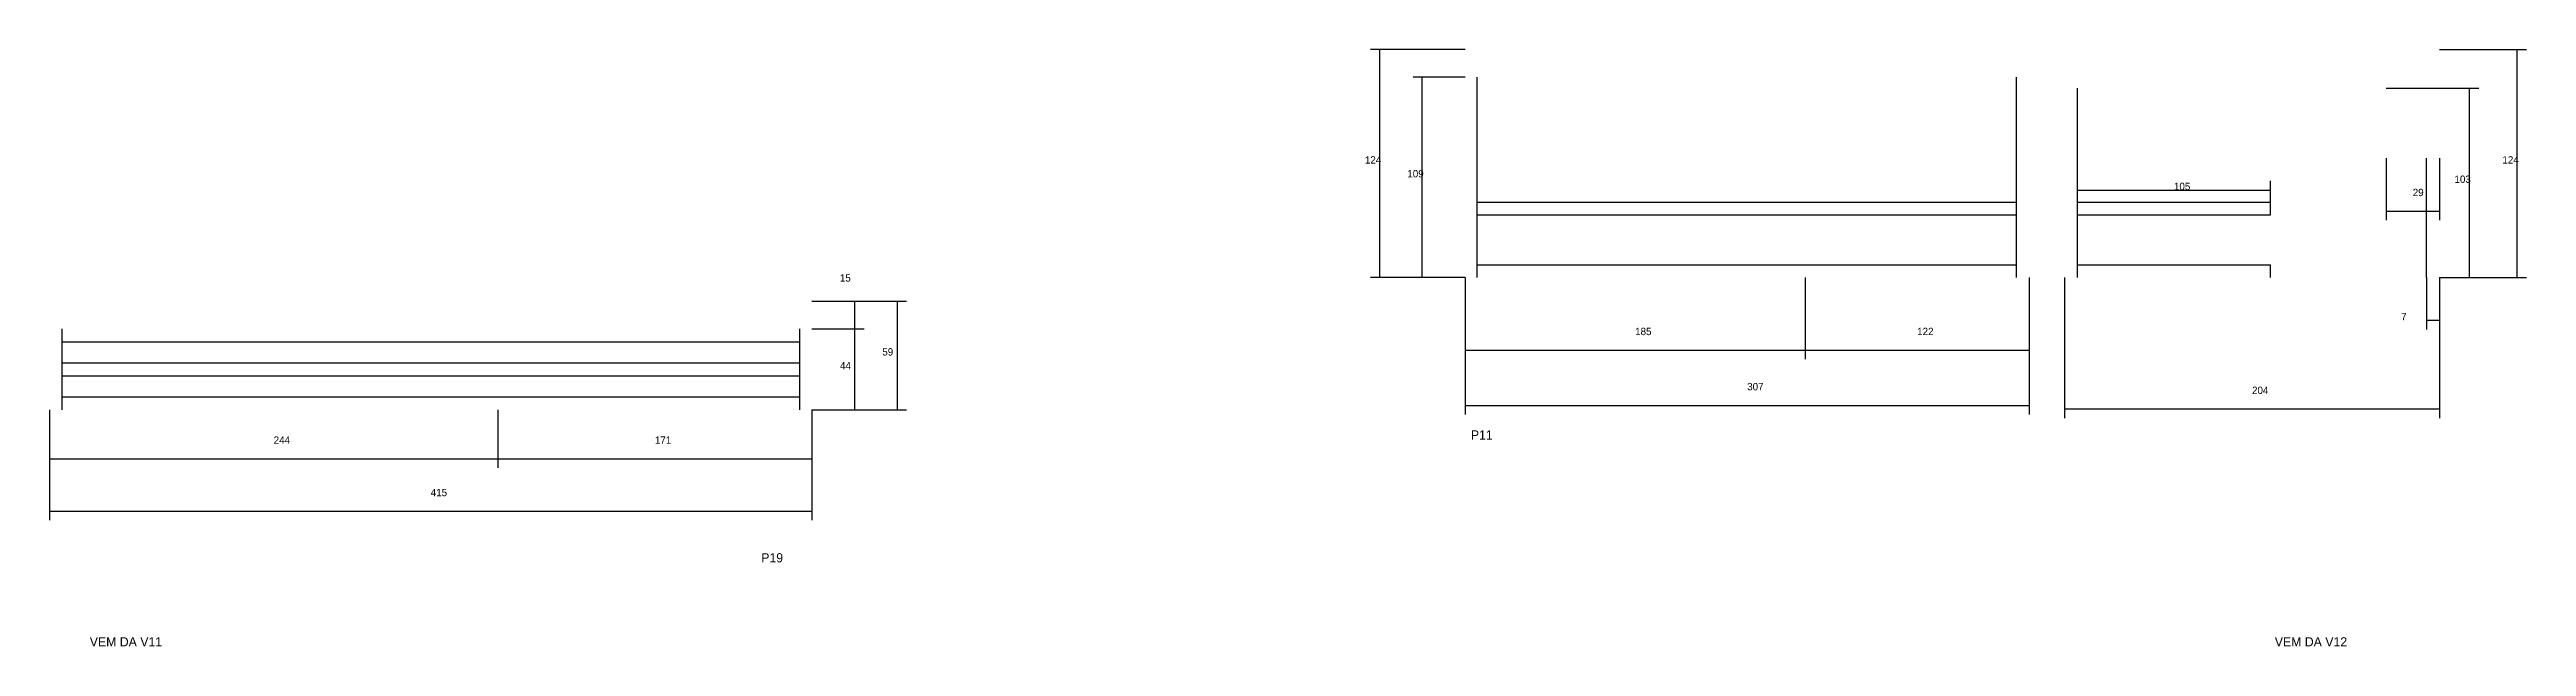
# Model space of a CAD drawing. Header units: metres. Extents: x -2848 to 21926, y -45195 to 1016.
# Drawn here: x 18977 to 20325, y -175 to 150 of the extents above; entities that cross this region are included whole.
import ezdxf

# ---------------------------------------------------------------- set-up
doc = ezdxf.new("R2010")
doc.units = ezdxf.units.M
for name, color, linetype in [('COTA', 241, 'Continuous'), ('NOMENCLATURA', 7, 'Continuous'), ('SARR_2.2x7', 40, 'Continuous'), ('Texto Seção', 7, 'Continuous')]:
    doc.layers.add(name, color=color, linetype=linetype)

msp = doc.modelspace()

# ---------------------------------------------------------------- texts
at = {"layer": 'COTA'}
for s, p in [('124', (19692.7, 87.6)), ('109', (19715.8, 80.1)), ('103', (20285.8, 77.1)), ('124', (20311.9, 87.6)), ('105', (20133.1, 73.2)), ('29', (20263.1, 69.9)), ('15', (19406.9, 23.4)), ('7', (20256.8, 2.4)), ('59', (19430, -16.8)), ('185', (19839.8, -5.7)), ('122', (19993.3, -5.7)), ('44', (19407, -24.3)), ('307', (19900.8, -35.7)), ('204', (20175.6, -37.7)), ('244', (19098.7, -64.8)), ('171', (19306.2, -64.8)), ('415', (19184.2, -93.3))]:
    msp.add_text(s, height=4, dxfattribs=at).set_placement(p)
at = {"layer": 'NOMENCLATURA'}
for s, p in [('P11', (19750.4, -62.5)), ('P19', (19364.1, -129.3))]:
    msp.add_text(s, height=5, dxfattribs=at).set_placement(p)
at = {"layer": 'Texto Seção'}
for s, p in [('VEM DA V11', (18998.6, -175)), ('VEM DA V12', (20188, -175))]:
    msp.add_text(s, height=5, dxfattribs=at).set_placement(p)

# ---------------------------------------------------------------- linework, layer by layer
at = {"layer": 'COTA'}
for p, q in [((19747.3, 149.6), (19695.8, 149.6)), ((19700.8, 25.6), (19700.8, 149.6)), ((20277.6, 149.6), (20325, 149.6)), ((20320, 25.6), (20320, 149.6)), ((19747.3, 134.6), (19718.9, 134.6)), ((19723.9, 25.6), (19723.9, 134.6)), ((20248.6, 128.6), (20299, 128.6)), ((20294, 25.6), (20294, 128.6)), ((20248.6, 90.6), (20248.6, 56.8)), ((20277.6, 90.6), (20277.6, 56.8)), ((20080.6, 66.7), (20080.6, 78.2)), ((20080.6, 73.2), (20185.6, 73.2)), ((20185.6, 66.7), (20185.6, 78.2)), ((20248.6, 61.8), (20277.6, 61.8)), ((19747.3, 25.6), (19695.8, 25.6)), ((19747.3, 25.6), (19718.9, 25.6)), ((19747.3, 25.6), (19747.3, -18.8)), ((19747.3, 25.6), (19747.3, -48.9)), ((19932.3, 25.6), (19932.3, -18.8)), ((19932.3, 25.6), (19932.3, -18.8)), ((20054.3, 25.6), (20054.3, -18.8)), ((20054.3, 25.6), (20054.3, -48.9)), ((20073.6, 25.6), (20073.6, -50.8)), ((20270.6, 25.6), (20270.6, -2.6)), ((20277.6, 25.6), (20277.6, -50.8)), ((20277.6, 25.6), (20299, 25.6)), ((20277.6, 25.6), (20325, 25.6)), ((20277.6, 25.6), (20277.6, -2.6)), ((19391.7, 12.7), (19420.1, 12.7)), ((19391.7, 12.7), (19443.2, 12.7)), ((19415.1, -2.3), (19415.1, 12.7)), ((19438.2, -46.3), (19438.2, 12.7)), ((20270.6, 2.4), (20277.6, 2.4)), ((19391.7, -2.3), (19420.1, -2.3)), ((19391.7, -2.3), (19420.1, -2.3)), ((19415.1, -46.3), (19415.1, -2.3)), ((19747.3, -13.8), (19932.3, -13.8)), ((19932.3, -13.8), (20054.3, -13.8)), ((18976.7, -46.3), (18976.7, -77.9)), ((18976.7, -46.3), (18976.7, -106.4)), ((19220.7, -46.3), (19220.7, -77.9)), ((19220.7, -46.3), (19220.7, -77.9)), ((19391.7, -46.3), (19391.7, -77.9)), ((19391.7, -46.3), (19391.7, -106.4)), ((19391.7, -46.3), (19420.1, -46.3)), ((19391.7, -46.3), (19443.2, -46.3)), ((19747.3, -43.9), (20054.3, -43.9)), ((20073.6, -45.8), (20277.6, -45.8)), ((18976.7, -72.9), (19220.7, -72.9)), ((19220.7, -72.9), (19391.7, -72.9)), ((18976.7, -101.4), (19391.7, -101.4))]:
    msp.add_line(p, q, dxfattribs=at)
at = {"layer": 'SARR_2.2x7'}
for p, q in [((19753.8, 25.6), (19753.8, 134.6)), ((20047.4, 25.6), (20047.4, 134.6)), ((20080.6, 25.6), (20080.6, 128.6)), ((20270.6, 25.6), (20270.6, 90.6)), ((19753.8, 66.7), (19932.3, 66.7)), ((19753.8, 59.7), (19932.3, 59.7)), ((19932.3, 66.7), (20047.4, 66.7)), ((19932.3, 59.7), (20047.4, 59.7)), ((20080.6, 66.7), (20185.6, 66.7)), ((20080.6, 59.7), (20185.6, 59.7)), ((20185.6, 59.7), (20185.6, 66.7)), ((19753.8, 32.6), (19932.3, 32.6)), ((19932.3, 32.6), (20047.4, 32.6)), ((20080.6, 32.6), (20185.6, 32.6)), ((20185.6, 25.6), (20185.6, 32.6)), ((18983.6, -46.3), (18983.6, -2.3)), ((18983.6, -9.3), (19220.7, -9.3)), ((19220.7, -9.3), (19385.2, -9.3)), ((19385.2, -46.3), (19385.2, -2.3)), ((18983.6, -20.8), (19220.7, -20.8)), ((19220.7, -20.8), (19385.2, -20.8)), ((18983.6, -27.8), (19220.7, -27.8)), ((18983.6, -39.3), (19220.7, -39.3)), ((19220.7, -27.8), (19385.2, -27.8)), ((19220.7, -39.3), (19385.2, -39.3))]:
    msp.add_line(p, q, dxfattribs=at)

msp.set_redraw_order([(e.dxf.handle, doc.entitydb.next_handle()) for e in msp.query("TEXT MTEXT ATTDEF DIMENSION ARC_DIMENSION")])  # texts and dimensions are drawn at this point

doc.saveas('drawing.dxf')
